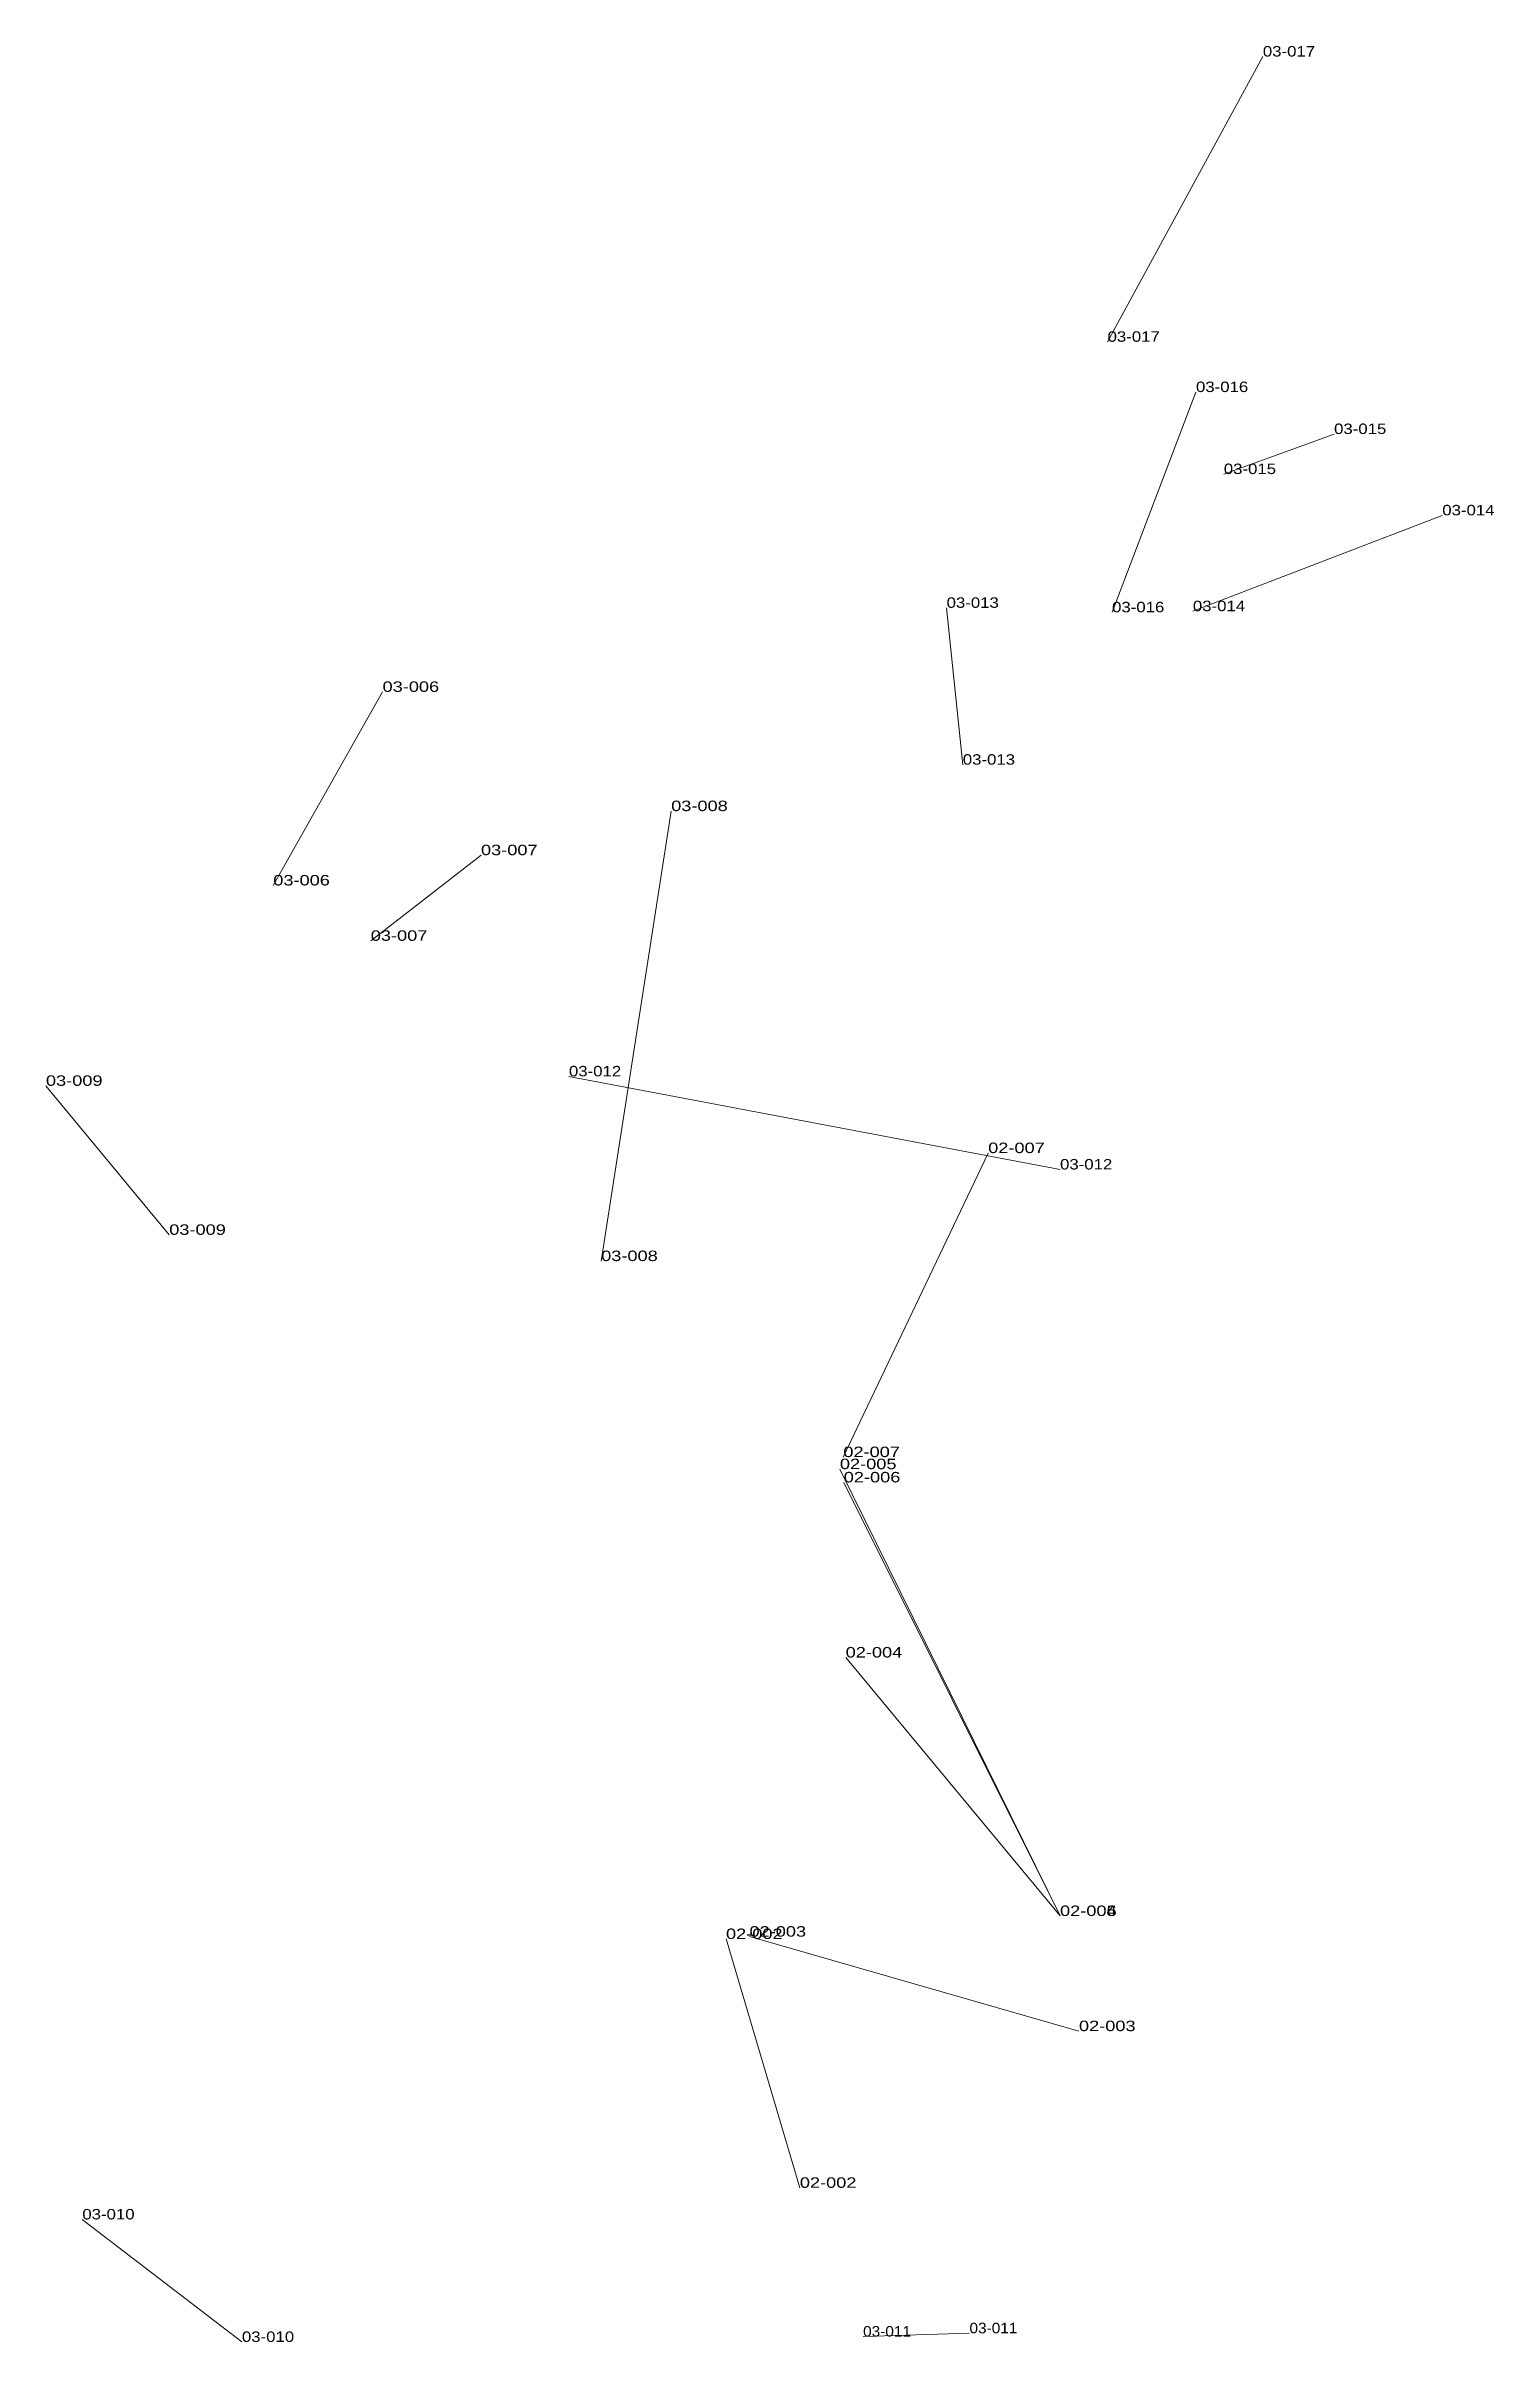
# Model space of a CAD drawing. Header units: metres. Extents: x 571156 to 607184, y 703608 to 727431.
# Drawn here: x 597487.6 to 597764.5, y 705378.6 to 705817.9 of the extents above; entities that cross this region are included whole.
import ezdxf

# ---------------------------------------------------------------- set-up
doc = ezdxf.new("R2010")
doc.units = ezdxf.units.M
doc.header["$LTSCALE"] = 0.8
doc.layers.add('60', color=7, linetype='Continuous', lineweight=13)
doc.layers.add('61', color=7, linetype='Continuous')

msp = doc.modelspace()

# ---------------------------------------------------------------- texts
at = {"layer": '60'}
for s, width, p in [('03-017', 1.2, (597690.62, 705761.34)), ('03-015', 1.2, (597733.94, 705743.69)), ('03-014', 1.2, (597754.64, 705728.13)), ('03-013', 1.2, (597659.83, 705710.43)), ('03-016', 1.2, (597691.48, 705709.58)), ('03-006', 1.3, (597531.05, 705657.31)), ('03-007', 1.3, (597549.7, 705646.72)), ('03-012', 1.2, (597587.6, 705620.78)), ('03-009', 1.3, (597487.57, 705618.97)), ('03-008', 1.3, (597593.76, 705585.44)), ('02-007', 1.3, (597640.08, 705547.93)), ('02-005', 1.3, (597639.42, 705545.62)), ('02-006', 1.3, (597640.16, 705543.09)), ('02-004', 1.3, (597640.53, 705509.58)), ('02-002', 1.3, (597617.64, 705455.72)), ('02-003', 1.3, (597622.13, 705456.17)), ('03-011', 1.1, (597664.21, 705380.28)), ('03-010', 1.2, (597525.05, 705378.62))]:
    msp.add_text(s, height=2, dxfattribs=dict(at, width=width)).set_placement(p)
at = {"layer": '61'}
for s, width, p in [('03-017', 1.2, (597720.32, 705815.92)), ('03-016', 1.2, (597707.53, 705751.72)), ('03-015', 1.2, (597712.85, 705736.03)), ('03-014', 1.2, (597706.94, 705709.79)), ('03-006', 1.3, (597551.95, 705694.35)), ('03-013', 1.2, (597662.93, 705680.42)), ('03-008', 1.3, (597607.15, 705671.54)), ('03-007', 1.3, (597570.78, 705663.1)), ('02-007', 1.3, (597667.78, 705606.1)), ('03-012', 1.2, (597681.53, 705602.96)), ('03-009', 1.3, (597511.15, 705590.46)), ('02-004', 1.3, (597681.53, 705460.12)), ('02-005', 1.3, (597681.53, 705460.12)), ('02-006', 1.3, (597681.53, 705460.12)), ('02-003', 1.3, (597685.15, 705438.09)), ('02-002', 1.3, (597631.76, 705408.11)), ('03-010', 1.2, (597494.53, 705402.06)), ('03-011', 1.1, (597643.86, 705379.65))]:
    msp.add_text(s, height=2, dxfattribs=dict(at, width=width)).set_placement(p)

# ---------------------------------------------------------------- linework, layer by layer
at = {"layer": '60'}
for p, q in [((597720.32, 705815.92), (597690.62, 705761.34)), ((597707.53, 705751.72), (597691.48, 705709.58)), ((597712.85, 705736.03), (597733.94, 705743.69)), ((597706.94, 705709.79), (597754.64, 705728.13)), ((597662.93, 705680.42), (597659.83, 705710.43)), ((597551.95, 705694.35), (597531.05, 705657.31)), ((597607.15, 705671.54), (597593.76, 705585.44)), ((597570.78, 705663.1), (597549.7, 705646.72)), ((597511.15, 705590.46), (597487.57, 705618.97)), ((597681.53, 705602.96), (597587.6, 705620.78)), ((597667.78, 705606.1), (597640.08, 705547.93)), ((597681.53, 705460.12), (597639.42, 705545.62)), ((597681.53, 705460.12), (597640.16, 705543.09)), ((597681.53, 705460.12), (597640.53, 705509.58)), ((597631.76, 705408.11), (597617.64, 705455.72)), ((597685.15, 705438.09), (597622.13, 705456.17)), ((597494.53, 705402.06), (597525.05, 705378.62)), ((597643.86, 705379.65), (597664.21, 705380.28))]:
    msp.add_line(p, q, dxfattribs=at)

msp.set_redraw_order([(e.dxf.handle, doc.entitydb.next_handle()) for e in msp.query("TEXT MTEXT ATTDEF DIMENSION ARC_DIMENSION")])  # texts and dimensions are drawn at this point

doc.saveas('drawing.dxf')
